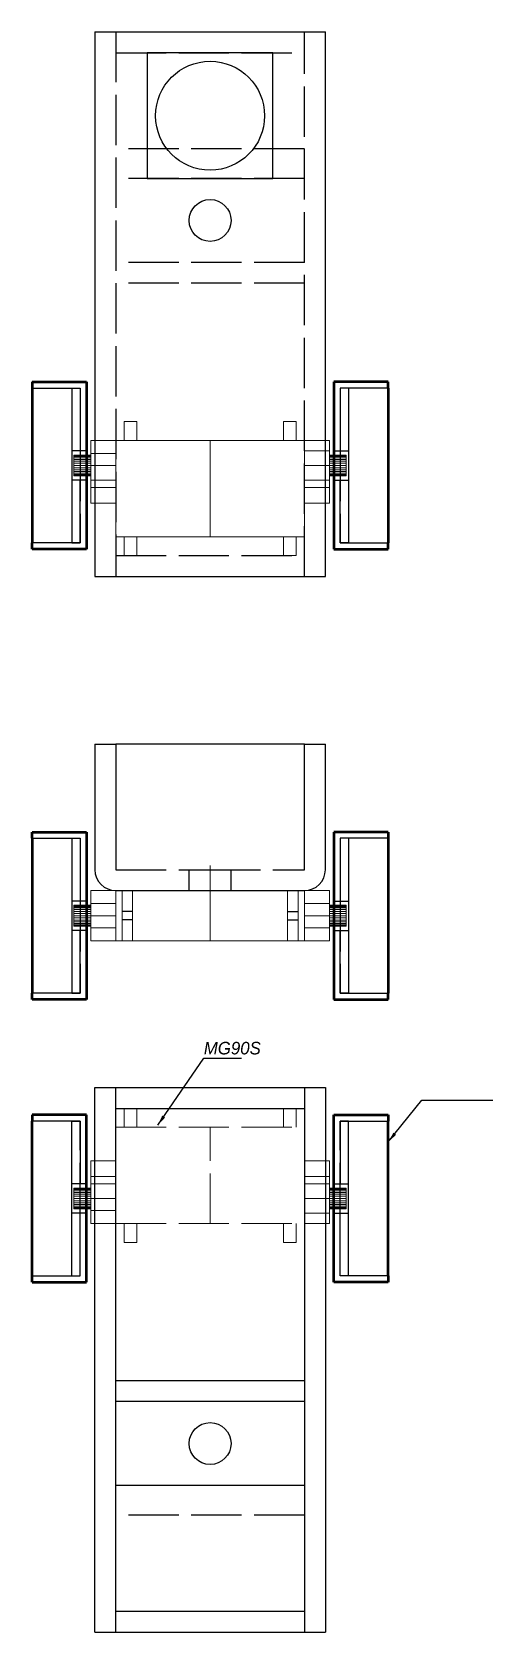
# Model space of a CAD drawing. Header units: millimetres. Extents: x -130 to 350, y -340 to 287.
# Drawn here: x -130 to -20, y -177 to 205 of the extents above; entities that cross this region are included whole.
import ezdxf
from ezdxf.enums import TextEntityAlignment as Align

# ---------------------------------------------------------------- set-up
doc = ezdxf.new("R2010")
doc.units = ezdxf.units.MM
doc.linetypes.add('ACAD_ISO02W100', pattern=[15, 12, -3])
doc.linetypes.add('ACAD_ISO10W100', pattern=[18, 12, -2.95, 0.1, -2.95])
for name, color, linetype, lineweight, true_color in [('globoki', 5, 'Continuous', 25, 0x0000ff), ('kotirne', 4, 'Continuous', 13, 0x00ffff), ('nevidni', 252, 'ACAD_ISO02W100', 25, 0xa0a0a4), ('penjen', 7, 'Continuous', 25, 0x000000), ('servo', 54, 'Continuous', 13, 0x808000), ('servoroka', 134, 'Continuous', 25, 0x008080), ('srednjica', 7, 'ACAD_ISO10W100', 18, 0x000000), ('Zamasek', 2, 'Continuous', 50, 0xffff00)]:
    doc.layers.add(name, color=color, linetype=linetype, lineweight=lineweight, true_color=true_color)
doc.styles.get("Standard").update_dxf_attribs({"font": ''})
doc.styles.add('textstyle16', font='')
doc.styles.get('Standard').set_extended_font_data('txt')
doc.styles.get('textstyle16').set_extended_font_data('osifont', italic=True)
doc.dimstyles.get("Standard").update_dxf_attribs({"dimtxt": 2.5, "dimasz": 2.5, "dimexe": 1.25, "dimexo": 0.625, "dimtad": 1, "dimtxsty": 'Standard', "dimcen": 2.5, "dimadec": 0, "dimazin": 0, "dimtfac": 1, "dimtmove": 0, "dimatfit": 3, "dimfxl": 1, "dimarcsym": 0})

msp = doc.modelspace()

# ---------------------------------------------------------------- texts
at = {"layer": 'kotirne', "style": 'textstyle16'}
msp.add_text('MG90S', height=3, dxfattribs=at).set_placement((-89, -40), align=Align.BOTTOM_LEFT)

# ---------------------------------------------------------------- linework, layer by layer
at = {"layer": 'globoki'}
for p, q in [((-72.5, 200), (-102.5, 200)), ((-102.5, 200), (-102.5, 170)), ((-72.5, 170), (-72.5, 200)), ((-102.5, 170), (-72.5, 170))]:
    msp.add_line(p, q, dxfattribs=at)
msp.add_circle((-87.5, 185), 13, dxfattribs=at)
at = {"layer": 'nevidni'}
for p, q in [((-110, 205), (-110, 75)), ((-65, 75), (-65, 205)), ((-110, 200), (-65, 200)), ((-65, 177.07), (-110, 177.07)), ((-65, 170), (-110, 170)), ((-65, 150), (-110, 150)), ((-65, 145), (-110, 145)), ((-130, 120), (-118.5, 120)), ((-118.5, 120), (-118.5, 83)), ((-56.5, 120), (-56.5, 83)), ((-45, 120), (-56.5, 120)), ((-118.5, 83), (-130, 83)), ((-56.5, 83), (-45, 83)), ((-110, 80), (-65, 80)), ((-130, 12.5), (-118.5, 12.5)), ((-118.5, 12.5), (-118.5, -24.5)), ((-56.5, 12.5), (-56.5, -24.5)), ((-45, 12.5), (-56.5, 12.5)), ((-110, 5), (-87.5, 5)), ((-92.5, 0), (-92.5, 5)), ((-87.5, 5), (-65, 5)), ((-82.5, 0), (-82.5, 5)), ((-106, -5), (-108.5, -5)), ((-106, -7), (-108.5, -7)), ((-69, -5), (-66.5, -5)), ((-69, -7), (-66.5, -7)), ((-118.5, -24.5), (-130, -24.5)), ((-56.5, -24.5), (-45, -24.5)), ((-118.5, -55), (-130, -55)), ((-118.5, -92), (-118.5, -55)), ((-56.5, -92), (-56.5, -55)), ((-56.5, -55), (-45, -55)), ((-130, -92), (-118.5, -92)), ((-45, -92), (-56.5, -92)), ((-65, -149.07), (-110, -149.07))]:
    msp.add_line(p, q, dxfattribs=at)
at = {"layer": 'penjen'}
for p, q in [((-115, 205), (-115, 75)), ((-115, 205), (-60, 205)), ((-60, 75), (-60, 205)), ((-115, 75), (-60, 75)), ((-115, 35), (-115, 5)), ((-115, 35), (-110, 35)), ((-65, 35), (-110, 35)), ((-110, 35), (-110, 5)), ((-65, 5), (-65, 35)), ((-65, 35), (-60, 35)), ((-60, 5), (-60, 35)), ((-110, 0), (-87.5, 0)), ((-110, 0), (-110, 0)), ((-87.5, 0), (-65, 0)), ((-65, 0), (-65, 0)), ((-115, -177), (-115, -47)), ((-115, -47), (-60, -47)), ((-110, -177), (-110, -47)), ((-65, -47), (-65, -177)), ((-60, -47), (-60, -177)), ((-110, -52), (-65, -52)), ((-65, -117), (-110, -117)), ((-65, -122), (-110, -122)), ((-65, -142), (-110, -142)), ((-110, -172), (-65, -172)), ((-115, -177), (-60, -177))]:
    msp.add_line(p, q, dxfattribs=at)
for centre in [(-87.5, 160), (-87.5, -132)]:
    msp.add_circle(centre, 5, dxfattribs=at)
for centre, start, end in [((-110, 5), 180, 270), ((-65, 5), 270, 0)]:
    msp.add_arc(centre, 5, start, end, dxfattribs=at)
at = {"layer": 'servo'}
for p, q in [((-108, 112), (-108, 107.5)), ((-108, 112), (-105, 112)), ((-105, 112), (-105, 107.5)), ((-70, 112), (-70, 107.5)), ((-70, 112), (-67, 112)), ((-67, 112), (-67, 107.5)), ((-116, 92.5), (-116, 107.5)), ((-116, 107.5), (-110, 107.5)), ((-110, 92.5), (-110, 107.5)), ((-110, 107.5), (-65, 107.5)), ((-87.5, 107.5), (-87.5, 84.5)), ((-65, 92.5), (-65, 107.5)), ((-59, 107.5), (-65, 107.5)), ((-59, 92.5), (-59, 107.5)), ((-120, 99), (-120, 104)), ((-116, 104), (-120, 104)), ((-116, 103.99), (-120, 103.99)), ((-116, 103.88), (-120, 103.88)), ((-116, 103.67), (-120, 103.67)), ((-116, 103.36), (-120, 103.36)), ((-116, 104.4), (-110, 104.4)), ((-65, 105), (-59, 105)), ((-55, 104), (-59, 104)), ((-55, 103.99), (-59, 103.99)), ((-55, 103.88), (-59, 103.88)), ((-55, 103.67), (-59, 103.67)), ((-55, 103.36), (-59, 103.36)), ((-55, 99), (-55, 104)), ((-116, 102.97), (-120, 102.97)), ((-116, 102.52), (-120, 102.52)), ((-116, 102.02), (-120, 102.02)), ((-116, 101.5), (-120, 101.5)), ((-116, 100.98), (-120, 100.98)), ((-116, 100.48), (-120, 100.48)), ((-116, 100.48), (-120, 100.48)), ((-116, 100.03), (-120, 100.03)), ((-116, 99.64), (-120, 99.64)), ((-116, 99.33), (-120, 99.33)), ((-116, 101.5), (-110, 101.5)), ((-65, 101.5), (-59, 101.5)), ((-55, 102.97), (-59, 102.97)), ((-55, 102.52), (-59, 102.52)), ((-55, 102.02), (-59, 102.02)), ((-55, 101.5), (-59, 101.5)), ((-55, 100.98), (-59, 100.98)), ((-55, 100.48), (-59, 100.48)), ((-55, 100.48), (-59, 100.48)), ((-55, 100.03), (-59, 100.03)), ((-55, 99.64), (-59, 99.64)), ((-55, 99.33), (-59, 99.33)), ((-116, 99.12), (-120, 99.12)), ((-116, 99.01), (-120, 99.01)), ((-116, 99), (-120, 99)), ((-116, 98), (-110, 98)), ((-110, 96.25), (-116, 96.25)), ((-59, 98), (-65, 98)), ((-65, 96.25), (-59, 96.25)), ((-55, 99.12), (-59, 99.12)), ((-55, 99.01), (-59, 99.01)), ((-55, 99), (-59, 99)), ((-110, 92.5), (-116, 92.5)), ((-110, 92.5), (-110, 84.5)), ((-59, 92.5), (-65, 92.5)), ((-65, 92.5), (-65, 84.5)), ((-110, 84.5), (-65, 84.5)), ((-108, 80), (-108, 84.5)), ((-105, 80), (-105, 84.5)), ((-70, 80), (-70, 84.5)), ((-67, 80), (-67, 84.5)), ((-108, 80), (-105, 80)), ((-70, 80), (-67, 80)), ((-116, -12), (-116, 0)), ((-116, 0), (-110, 0)), ((-110, -12), (-110, 0)), ((-108.5, -12), (-108.5, 0)), ((-106, -12), (-106, 0)), ((-87.5, -12), (-87.5, 0)), ((-69, -12), (-69, 0)), ((-66.5, -12), (-66.5, 0)), ((-65, -12), (-65, 0)), ((-59, 0), (-65, 0)), ((-59, -12), (-59, 0)), ((-120, -8.5), (-120, -3.5)), ((-120, -3.5), (-116, -3.5)), ((-120, -3.51), (-116, -3.51)), ((-120, -3.62), (-116, -3.62)), ((-110, -3.1), (-116, -3.1)), ((-59, -3.1), (-65, -3.1)), ((-59, -3.5), (-55, -3.5)), ((-59, -3.51), (-55, -3.51)), ((-59, -3.62), (-55, -3.62)), ((-55, -8.5), (-55, -3.5)), ((-120, -3.83), (-116, -3.83)), ((-120, -4.14), (-116, -4.14)), ((-120, -4.53), (-116, -4.53)), ((-120, -4.98), (-116, -4.98)), ((-120, -5.48), (-116, -5.48)), ((-120, -6), (-116, -6)), ((-120, -6.52), (-116, -6.52)), ((-120, -7.02), (-116, -7.02)), ((-120, -7.02), (-116, -7.02)), ((-120, -7.47), (-116, -7.47)), ((-110, -6), (-116, -6)), ((-59, -6), (-65, -6)), ((-59, -3.83), (-55, -3.83)), ((-59, -4.14), (-55, -4.14)), ((-59, -4.53), (-55, -4.53)), ((-59, -4.98), (-55, -4.98)), ((-59, -5.48), (-55, -5.48)), ((-59, -6), (-55, -6)), ((-59, -6.52), (-55, -6.52)), ((-59, -7.02), (-55, -7.02)), ((-59, -7.02), (-55, -7.02)), ((-59, -7.47), (-55, -7.47)), ((-120, -7.86), (-116, -7.86)), ((-120, -8.17), (-116, -8.17)), ((-120, -8.38), (-116, -8.38)), ((-120, -8.49), (-116, -8.49)), ((-120, -8.5), (-116, -8.5)), ((-110, -8.9), (-116, -8.9)), ((-59, -8.9), (-65, -8.9)), ((-59, -7.86), (-55, -7.86)), ((-59, -8.17), (-55, -8.17)), ((-59, -8.38), (-55, -8.38)), ((-59, -8.49), (-55, -8.49)), ((-59, -8.5), (-55, -8.5)), ((-116, -12), (-110, -12)), ((-110, -12), (-87.5, -12)), ((-87.5, -12), (-65, -12)), ((-65, -12), (-59, -12)), ((-116, -64.5), (-116, -79.5)), ((-110, -64.5), (-116, -64.5)), ((-59, -64.5), (-65, -64.5)), ((-59, -64.5), (-59, -79.5)), ((-110, -68.25), (-116, -68.25)), ((-65, -68.25), (-59, -68.25)), ((-120, -71), (-120, -76)), ((-116, -71), (-120, -71)), ((-116, -71.01), (-120, -71.01)), ((-116, -71.12), (-120, -71.12)), ((-116, -71.33), (-120, -71.33)), ((-116, -71.64), (-120, -71.64)), ((-116, -72.03), (-120, -72.03)), ((-116, -72.48), (-120, -72.48)), ((-116, -72.48), (-120, -72.48)), ((-116, -70), (-110, -70)), ((-59, -70), (-65, -70)), ((-55, -71), (-59, -71)), ((-55, -71.01), (-59, -71.01)), ((-55, -71.12), (-59, -71.12)), ((-55, -71.33), (-59, -71.33)), ((-55, -71.64), (-59, -71.64)), ((-55, -72.03), (-59, -72.03)), ((-55, -72.48), (-59, -72.48)), ((-55, -72.48), (-59, -72.48)), ((-55, -71), (-55, -76)), ((-116, -72.98), (-120, -72.98)), ((-116, -73.5), (-120, -73.5)), ((-116, -74.02), (-120, -74.02)), ((-116, -74.52), (-120, -74.52)), ((-116, -74.97), (-120, -74.97)), ((-116, -75.36), (-120, -75.36)), ((-116, -75.67), (-120, -75.67)), ((-116, -75.88), (-120, -75.88)), ((-116, -75.99), (-120, -75.99)), ((-116, -76), (-120, -76)), ((-116, -73.5), (-110, -73.5)), ((-65, -73.5), (-59, -73.5)), ((-55, -72.98), (-59, -72.98)), ((-55, -73.5), (-59, -73.5)), ((-55, -74.02), (-59, -74.02)), ((-55, -74.52), (-59, -74.52)), ((-55, -74.97), (-59, -74.97)), ((-55, -75.36), (-59, -75.36)), ((-55, -75.67), (-59, -75.67)), ((-55, -75.88), (-59, -75.88)), ((-55, -75.99), (-59, -75.99)), ((-55, -76), (-59, -76)), ((-116, -76.4), (-110, -76.4)), ((-116, -79.5), (-110, -79.5)), ((-65, -77), (-59, -77)), ((-59, -79.5), (-65, -79.5))]:
    msp.add_line(p, q, dxfattribs=at)
at = {"layer": 'servo', "linetype": 'ACAD_ISO02W100'}
for p, q in [((-108, -52), (-108, -56.5)), ((-108, -52), (-105, -52)), ((-105, -52), (-105, -56.5)), ((-70, -52), (-70, -56.5)), ((-70, -52), (-67, -52)), ((-67, -52), (-67, -56.5)), ((-110, -56.5), (-65, -56.5)), ((-110, -64.5), (-110, -56.5)), ((-87.5, -79.5), (-87.5, -56.5)), ((-65, -64.5), (-65, -56.5)), ((-110, -64.5), (-110, -79.5)), ((-65, -64.5), (-65, -79.5)), ((-110, -79.5), (-65, -79.5)), ((-108, -84), (-108, -79.5)), ((-105, -84), (-105, -79.5)), ((-70, -84), (-70, -79.5)), ((-67, -84), (-67, -79.5)), ((-108, -84), (-105, -84)), ((-70, -84), (-67, -84))]:
    msp.add_line(p, q, dxfattribs=at)
at = {"layer": 'servoroka'}
for p, q in [((-120.5, 120), (-120.5, 83)), ((-120.5, 120), (-118.5, 120)), ((-118.5, 120), (-118.5, 105)), ((-54.5, 120), (-56.5, 120)), ((-56.5, 120), (-56.5, 105)), ((-54.5, 120), (-54.5, 83)), ((-117, 105), (-120.5, 105)), ((-117, 105), (-117, 98)), ((-58, 105), (-54.5, 105)), ((-58, 105), (-58, 98)), ((-117, 98), (-120.5, 98)), ((-118.5, 83), (-118.5, 98)), ((-58, 98), (-54.5, 98)), ((-56.5, 83), (-56.5, 98)), ((-120.5, 83), (-118.5, 83)), ((-54.5, 83), (-56.5, 83)), ((-120.5, 12.5), (-120.5, -24.5)), ((-120.5, 12.5), (-118.5, 12.5)), ((-118.5, 12.5), (-118.5, -2.5)), ((-54.5, 12.5), (-56.5, 12.5)), ((-56.5, 12.5), (-56.5, -2.5)), ((-54.5, 12.5), (-54.5, -24.5)), ((-117, -2.5), (-120.5, -2.5)), ((-117, -2.5), (-117, -9.5)), ((-58, -2.5), (-54.5, -2.5)), ((-58, -2.5), (-58, -9.5)), ((-117, -9.5), (-120.5, -9.5)), ((-118.5, -24.5), (-118.5, -9.5)), ((-58, -9.5), (-54.5, -9.5)), ((-56.5, -24.5), (-56.5, -9.5)), ((-120.5, -24.5), (-118.5, -24.5)), ((-54.5, -24.5), (-56.5, -24.5)), ((-120.5, -92), (-120.5, -55)), ((-120.5, -55), (-118.5, -55)), ((-118.5, -55), (-118.5, -70)), ((-54.5, -55), (-56.5, -55)), ((-56.5, -55), (-56.5, -70)), ((-54.5, -92), (-54.5, -55)), ((-117, -70), (-120.5, -70)), ((-117, -77), (-117, -70)), ((-58, -70), (-54.5, -70)), ((-58, -77), (-58, -70)), ((-117, -77), (-120.5, -77)), ((-118.5, -92), (-118.5, -77)), ((-58, -77), (-54.5, -77)), ((-56.5, -92), (-56.5, -77)), ((-120.5, -92), (-118.5, -92)), ((-54.5, -92), (-56.5, -92))]:
    msp.add_line(p, q, dxfattribs=at)
at = {"layer": 'srednjica'}
msp.add_line((-87.5, -1), (-87.5, 6), dxfattribs=at)
at = {"layer": 'Zamasek'}
for p, q in [((-130, 121.5), (-117, 121.5)), ((-130, 121.5), (-130, 120)), ((-130, 120), (-130, 83)), ((-117, 121.5), (-117, 81.5)), ((-45, 121.5), (-58, 121.5)), ((-58, 121.5), (-58, 81.5)), ((-45, 120), (-45, 121.5)), ((-45, 120), (-45, 83)), ((-130, 81.5), (-130, 83)), ((-117, 81.5), (-130, 81.5)), ((-58, 81.5), (-45, 81.5)), ((-45, 81.5), (-45, 83)), ((-130, 12.5), (-130, 14)), ((-130, 14), (-117, 14)), ((-130, 12.5), (-130, -24.5)), ((-117, 14), (-117, -26)), ((-45, 14), (-58, 14)), ((-58, 14), (-58, -26)), ((-45, 14), (-45, 12.5)), ((-45, 12.5), (-45, -24.5)), ((-130, -26), (-130, -24.5)), ((-117, -26), (-130, -26)), ((-58, -26), (-45, -26)), ((-45, -26), (-45, -24.5)), ((-117, -53.5), (-130, -53.5)), ((-130, -53.5), (-130, -55)), ((-130, -92), (-130, -55)), ((-117, -93.5), (-117, -53.5)), ((-58, -93.5), (-58, -53.5)), ((-58, -53.5), (-45, -53.5)), ((-45, -53.5), (-45, -55)), ((-45, -92), (-45, -55)), ((-130, -93.5), (-130, -92)), ((-130, -93.5), (-117, -93.5)), ((-45, -93.5), (-58, -93.5)), ((-45, -92), (-45, -93.5))]:
    msp.add_line(p, q, dxfattribs=at)

msp.set_redraw_order([(e.dxf.handle, doc.entitydb.next_handle()) for e in msp.query("TEXT MTEXT ATTDEF DIMENSION ARC_DIMENSION")])  # texts and dimensions are drawn at this point

# ---------------------------------------------------------------- leaders
at = {"layer": 'kotirne'}
for points in [[(-100, -56), (-89, -40), (-80, -40)], [(-45, -60), (-37, -50), (-20, -50)]]:
    msp.add_leader(points, dimstyle='Standard', override={"dimscale": 1}, dxfattribs=at)

doc.saveas('drawing.dxf')
